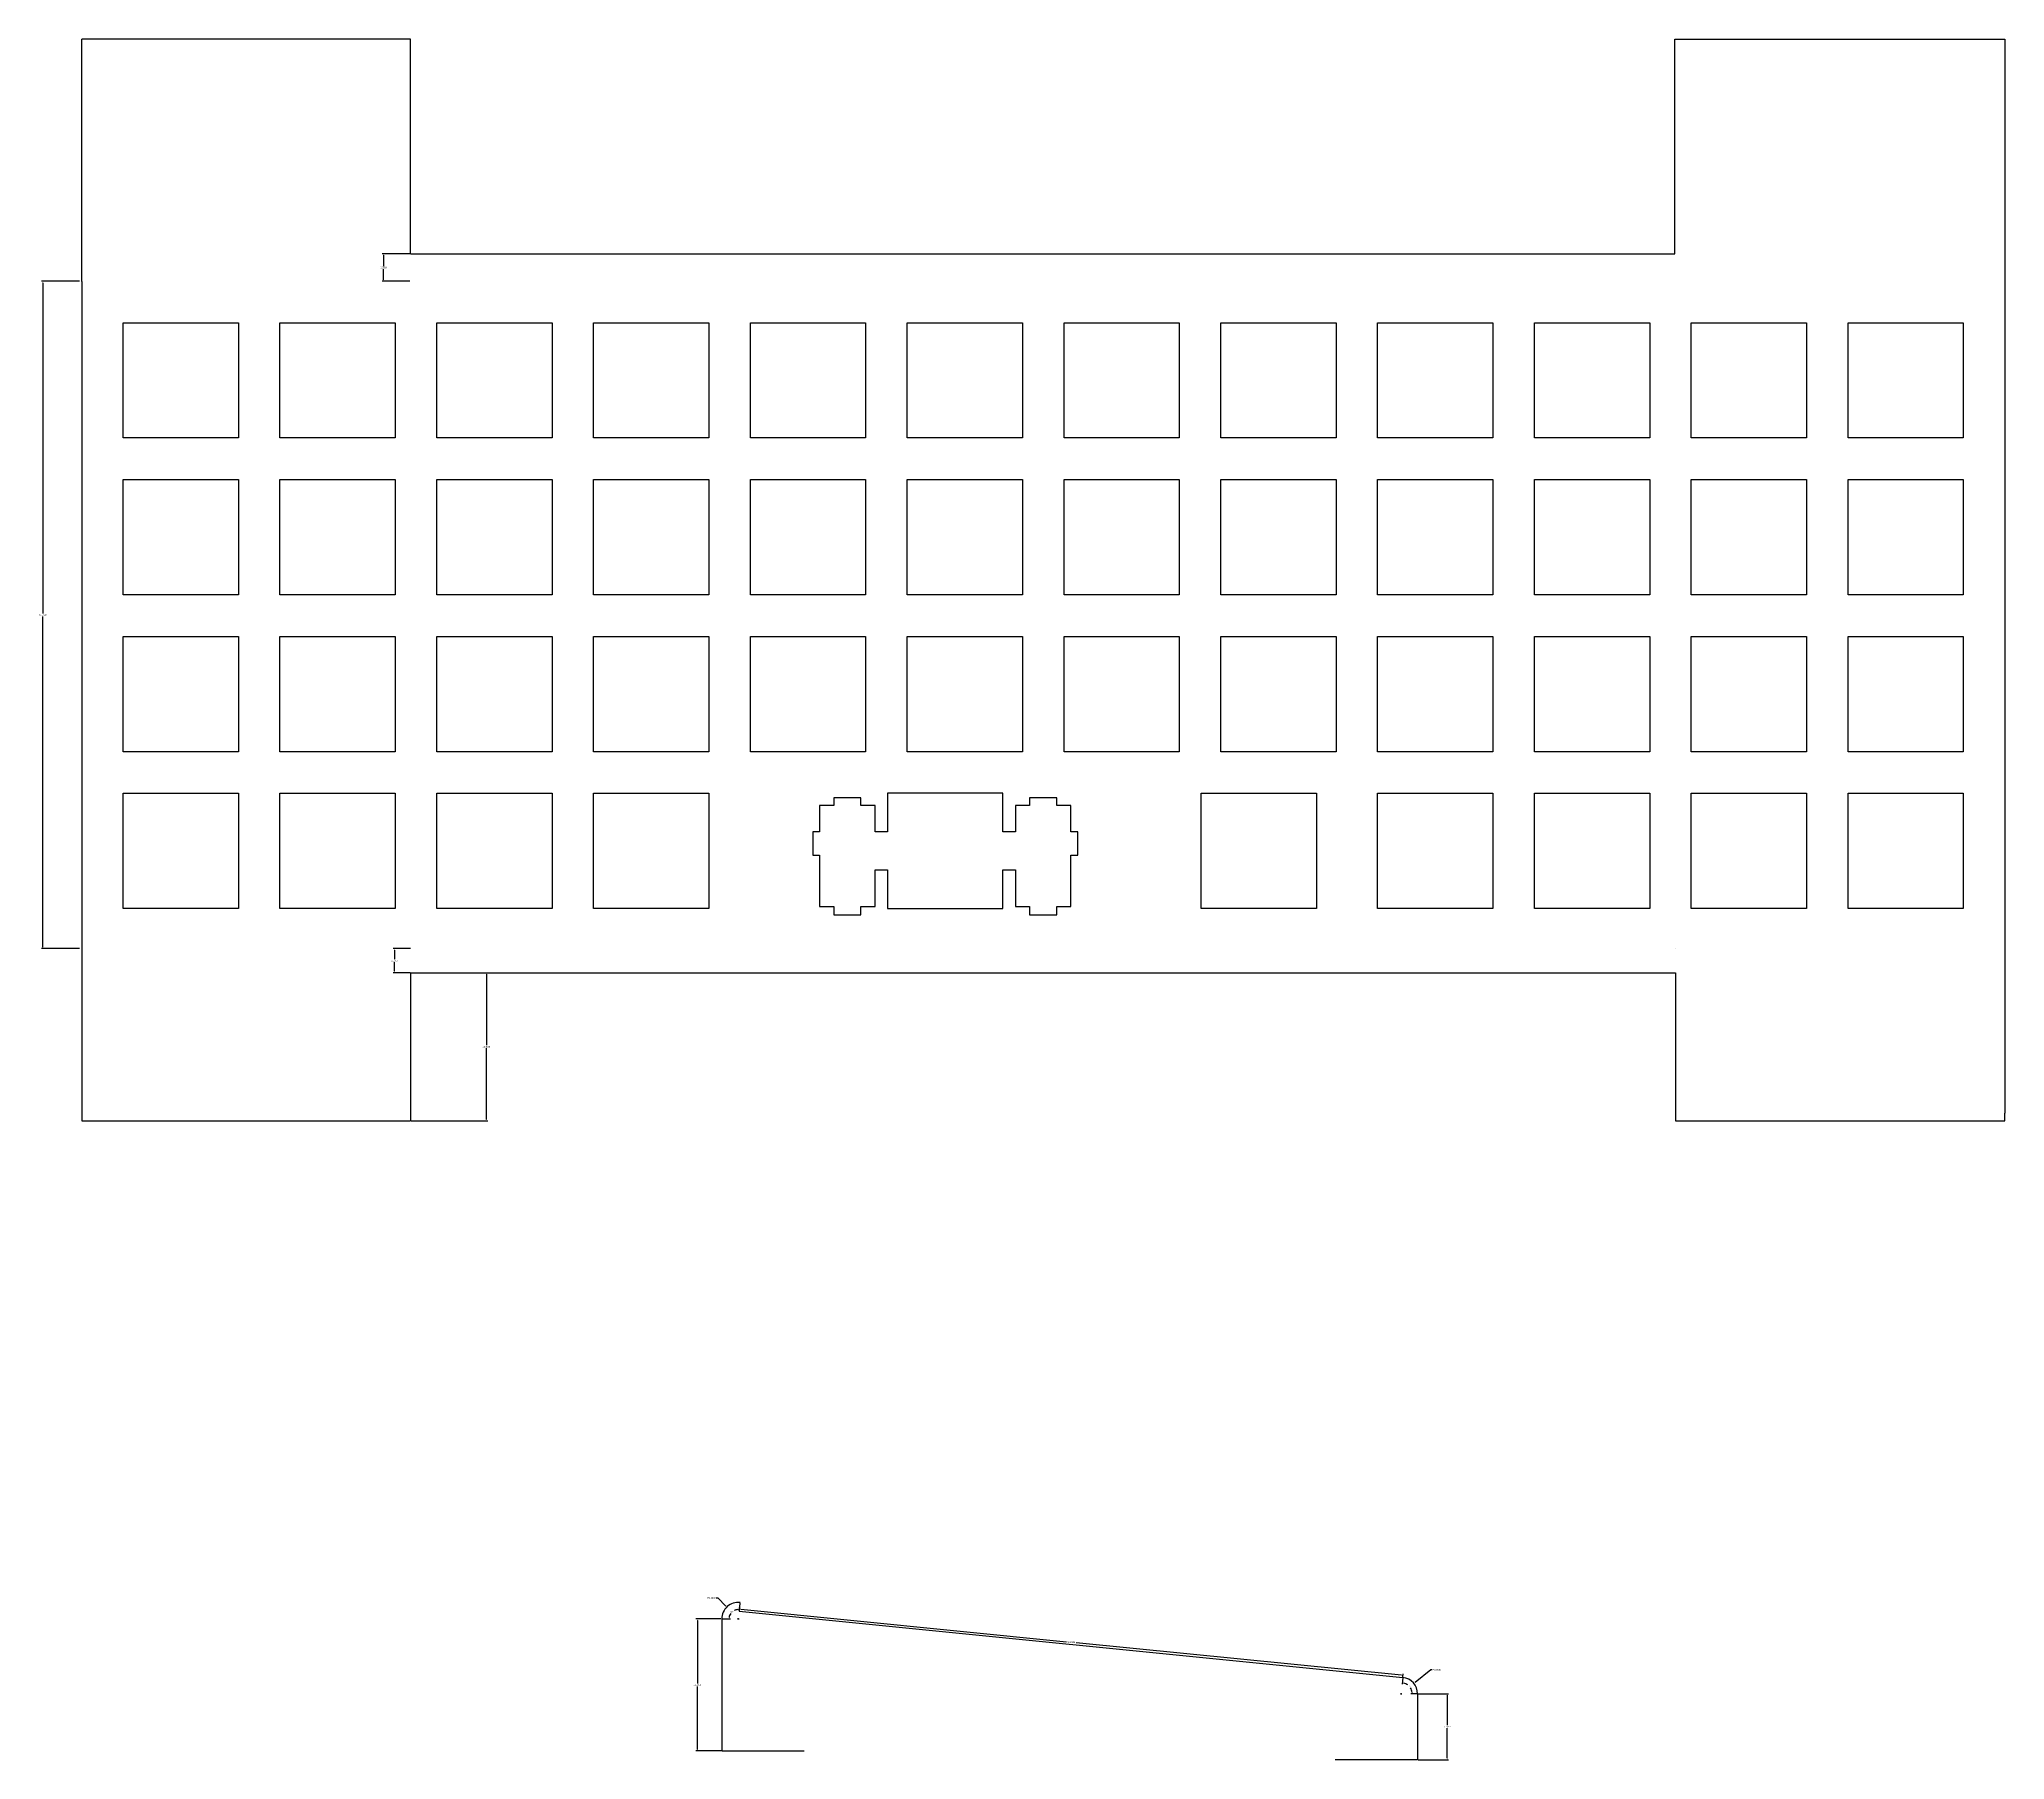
# Model space of a CAD drawing. Extents: x -16 to 223, y 168 to 377.
import ezdxf

# ---------------------------------------------------------------- set-up
doc = ezdxf.new("R2010")
doc.units = 0
doc.header["$MEASUREMENT"] = 0
doc.dimstyles.new('Annotative', dxfattribs={"dimtxt": 0.18, "dimasz": 0.18, "dimexe": 0.18, "dimexo": 0.0625, "dimgap": 0.09, "dimtad": 0, "dimtih": 1, "dimtoh": 1, "dimdec": 4, "dimzin": 0, "dimdsep": 46, "dimtxsty": 'Standard', "dimcen": 0.09, "dimadec": 0, "dimazin": 0, "dimtfac": 1, "dimtdec": 4, "dimtofl": 0, "dimtmove": 0, "dimatfit": 3, "dimfxl": 1, "dimtolj": 1, "dimtzin": 0, "dimarcsym": 0})
doc.dimstyles.get("Standard").update_dxf_attribs({"dimtxt": 0.18, "dimasz": 0.18, "dimexe": 0.18, "dimexo": 0.0625, "dimgap": 0.09, "dimtad": 0, "dimtih": 1, "dimtoh": 1, "dimdec": 4, "dimzin": 0, "dimdsep": 46, "dimtxsty": 'Standard', "dimcen": 0.09, "dimadec": 0, "dimazin": 0, "dimtfac": 1, "dimtdec": 4, "dimtofl": 0, "dimtmove": 0, "dimatfit": 3, "dimfxl": 1, "dimtolj": 1, "dimtzin": 0, "dimarcsym": 0})

# ---------------------------------------------------------------- blocks, each defined once
blk = doc.blocks.new('*D11')
at = {"color": 0, "linetype": 'Continuous', "lineweight": -2, "transparency": 16777216}
for p, q in [((-10.83, 347.43), (-15.45, 347.43)), ((-15.27, 347.25), (-15.27, 307.09)), ((-15.27, 266.57), (-15.27, 306.73)), ((-10.83, 266.39), (-15.45, 266.39))]:
    blk.add_line(p, q, dxfattribs=at)
at = {"color": 0, "linetype": 'Continuous', "transparency": 16777216}
for points in [[(-15.3, 347.25), (-15.24, 347.25), (-15.27, 347.43)], [(-15.3, 266.57), (-15.24, 266.57), (-15.27, 266.39)]]:
    blk.add_solid(points, dxfattribs=at)
at = {"layer": 'Defpoints', "color": 0, "linetype": 'Continuous', "transparency": 16777216}
for p in [(-10.77, 347.43), (-15.27, 266.39), (-10.77, 266.39)]:
    blk.add_point(p, dxfattribs=at)
at = {"color": 0, "linetype": 'Continuous', "transparency": 16777216, "insert": (-15.27, 306.91), "char_height": 0.18, "attachment_point": 5}
blk.add_mtext('\\A1;81.0348', dxfattribs=at)
blk = doc.blocks.new('*D16')
at = {"color": 0, "linetype": 'Continuous', "lineweight": -2, "transparency": 16777216}
for p, q in [((149.93, 177.81), (149.85, 177.04)), ((151.66, 175.88), (150.89, 175.88))]:
    blk.add_line(p, q, dxfattribs=at)
for start, end in [(53.4087, 76.2392), (7.6951, 32.3101)]:
    blk.add_arc((149.73, 175.88), 1.34, start, end, dxfattribs=at)
at = {"color": 0, "linetype": 'Continuous', "transparency": 16777216}
for points in [[(150.04, 177.15), (150.05, 177.21), (149.87, 177.21)], [(151.09, 176.06), (151.03, 176.06), (151.07, 175.88)]]:
    blk.add_solid(points, dxfattribs=at)
at = {"layer": 'Defpoints', "color": 0, "linetype": 'Continuous', "transparency": 16777216}
for p in [(149.94, 177.87), (149.73, 175.88), (150.91, 176.51), (151.73, 175.88)]:
    blk.add_point(p, dxfattribs=at)
at = {"color": 0, "linetype": 'Continuous', "transparency": 16777216, "insert": (150.72, 176.78), "char_height": 0.18, "attachment_point": 5}
blk.add_mtext('\\A1;84°', dxfattribs=at)
blk = doc.blocks.new('*D17')
at = {"color": 0, "linetype": 'Continuous', "lineweight": -2, "transparency": 16777216}
for p, q in [((69.41, 186.91), (69.3, 185.93)), ((67.27, 184.98), (68.26, 184.98))]:
    blk.add_line(p, q, dxfattribs=at)
for start, end in [(144.2471, 170.8502), (93.0349, 115.3995)]:
    blk.add_arc((69.2, 184.98), 1.13, start, end, dxfattribs=at)
at = {"color": 0, "linetype": 'Continuous', "transparency": 16777216}
for points in [[(68.12, 185.16), (68.06, 185.17), (68.08, 184.98)], [(69.14, 186.14), (69.14, 186.08), (69.32, 186.11)]]:
    blk.add_solid(points, dxfattribs=at)
at = {"layer": 'Defpoints', "color": 0, "linetype": 'Continuous', "transparency": 16777216}
for p in [(69.42, 186.97), (67.2, 184.98), (68.71, 186), (69.2, 184.98)]:
    blk.add_point(p, dxfattribs=at)
at = {"color": 0, "linetype": 'Continuous', "transparency": 16777216, "insert": (68.45, 185.82), "char_height": 0.18, "attachment_point": 5}
blk.add_mtext('\\A1;96°', dxfattribs=at)
blk = doc.blocks.new('*D18')
at = {"color": 0, "linetype": 'Continuous', "lineweight": -2, "transparency": 16777216}
for p, q in [((66.52, 187.53), (66.7, 187.53)), ((66.7, 187.53), (67.67, 186.54)), ((69.11, 184.98), (69.29, 184.98)), ((69.2, 184.89), (69.2, 185.07))]:
    blk.add_line(p, q, dxfattribs=at)
at = {"color": 0, "linetype": 'Continuous', "transparency": 16777216}
blk.add_solid([(67.7, 186.56), (67.65, 186.52), (67.8, 186.41)], dxfattribs=at)
at = {"layer": 'Defpoints', "color": 0, "linetype": 'Continuous', "transparency": 16777216}
for p in [(67.8, 186.41), (69.2, 184.98)]:
    blk.add_point(p, dxfattribs=at)
at = {"color": 0, "linetype": 'Continuous', "transparency": 16777216, "insert": (65.95, 187.53), "char_height": 0.18, "attachment_point": 5}
blk.add_mtext('\\A1;R2.0000', dxfattribs=at)
blk = doc.blocks.new('*D19')
at = {"color": 0, "linetype": 'Continuous', "lineweight": -2, "transparency": 16777216}
for p, q in [((153.33, 178.79), (151.42, 177.25)), ((153.51, 178.79), (153.33, 178.79)), ((149.64, 175.88), (149.82, 175.88)), ((149.73, 175.79), (149.73, 175.97))]:
    blk.add_line(p, q, dxfattribs=at)
at = {"color": 0, "linetype": 'Continuous', "transparency": 16777216}
blk.add_solid([(151.41, 177.27), (151.44, 177.23), (151.28, 177.14)], dxfattribs=at)
at = {"layer": 'Defpoints', "color": 0, "linetype": 'Continuous', "transparency": 16777216}
for p in [(151.28, 177.14), (149.73, 175.88)]:
    blk.add_point(p, dxfattribs=at)
at = {"color": 0, "linetype": 'Continuous', "transparency": 16777216, "insert": (154.08, 178.79), "char_height": 0.18, "attachment_point": 5}
blk.add_mtext('\\A1;R2.0000', dxfattribs=at)
blk = doc.blocks.new('*D22')
at = {"color": 0, "linetype": 'Continuous', "lineweight": -2, "transparency": 16777216}
for p, q in [((67.08, 184.98), (64.05, 184.98)), ((64.23, 184.8), (64.23, 177.14)), ((64.23, 169.13), (64.23, 176.78)), ((67.14, 168.95), (64.05, 168.95))]:
    blk.add_line(p, q, dxfattribs=at)
at = {"color": 0, "linetype": 'Continuous', "transparency": 16777216}
for points in [[(64.2, 184.8), (64.26, 184.8), (64.23, 184.98)], [(64.2, 169.13), (64.26, 169.13), (64.23, 168.95)]]:
    blk.add_solid(points, dxfattribs=at)
at = {"layer": 'Defpoints', "color": 0, "linetype": 'Continuous', "transparency": 16777216}
for p in [(67.14, 184.98), (64.23, 168.95), (67.2, 168.95)]:
    blk.add_point(p, dxfattribs=at)
at = {"color": 0, "linetype": 'Continuous', "transparency": 16777216, "insert": (64.23, 176.96), "char_height": 0.18, "attachment_point": 5}
blk.add_mtext('\\A1;16.0392', dxfattribs=at)
blk = doc.blocks.new('*D23')
at = {"color": 0, "linetype": 'Continuous', "lineweight": -2, "transparency": 16777216}
for p, q in [((151.79, 175.88), (155.5, 175.88)), ((155.32, 175.7), (155.32, 172.06)), ((155.32, 168.06), (155.32, 171.7)), ((151.79, 167.88), (155.5, 167.88))]:
    blk.add_line(p, q, dxfattribs=at)
at = {"color": 0, "linetype": 'Continuous', "transparency": 16777216}
for points in [[(155.29, 175.7), (155.35, 175.7), (155.32, 175.88)], [(155.29, 168.06), (155.35, 168.06), (155.32, 167.88)]]:
    blk.add_solid(points, dxfattribs=at)
at = {"layer": 'Defpoints', "color": 0, "linetype": 'Continuous', "transparency": 16777216}
for p in [(151.73, 175.88), (151.73, 167.88), (155.32, 167.88)]:
    blk.add_point(p, dxfattribs=at)
at = {"color": 0, "linetype": 'Continuous', "transparency": 16777216, "insert": (155.32, 171.88), "char_height": 0.18, "attachment_point": 5}
blk.add_mtext('\\A1;8.0000', dxfattribs=at)
blk = doc.blocks.new('*D24')
at = {"color": 0, "linetype": 'Continuous', "lineweight": -2, "transparency": 16777216}
for p, q in [((29.39, 266.39), (27.26, 266.39)), ((27.44, 266.21), (27.44, 265.11)), ((29.39, 263.46), (27.26, 263.46)), ((27.44, 263.64), (27.44, 264.75))]:
    blk.add_line(p, q, dxfattribs=at)
at = {"color": 0, "linetype": 'Continuous', "transparency": 16777216}
for points in [[(27.41, 266.21), (27.47, 266.21), (27.44, 266.39)], [(27.41, 263.64), (27.47, 263.64), (27.44, 263.46)]]:
    blk.add_solid(points, dxfattribs=at)
at = {"layer": 'Defpoints', "color": 0, "linetype": 'Continuous', "transparency": 16777216}
for p in [(27.44, 266.39), (29.45, 266.39), (29.45, 263.46)]:
    blk.add_point(p, dxfattribs=at)
at = {"color": 0, "linetype": 'Continuous', "transparency": 16777216, "insert": (27.44, 264.93), "char_height": 0.18, "attachment_point": 5}
blk.add_mtext('\\A1;2.9299', dxfattribs=at)
blk = doc.blocks.new('*D25')
at = {"color": 0, "linetype": 'Continuous', "lineweight": -2, "transparency": 16777216}
for p, q in [((29.51, 263.46), (38.78, 263.46)), ((38.6, 263.28), (38.6, 254.64)), ((38.6, 245.64), (38.6, 254.28)), ((29.45, 245.46), (38.78, 245.46))]:
    blk.add_line(p, q, dxfattribs=at)
at = {"color": 0, "linetype": 'Continuous', "transparency": 16777216}
for points in [[(38.57, 263.28), (38.63, 263.28), (38.6, 263.46)], [(38.57, 245.64), (38.63, 245.64), (38.6, 245.46)]]:
    blk.add_solid(points, dxfattribs=at)
at = {"layer": 'Defpoints', "color": 0, "linetype": 'Continuous', "transparency": 16777216}
for p in [(29.45, 263.46), (29.39, 245.46), (38.6, 245.46)]:
    blk.add_point(p, dxfattribs=at)
at = {"color": 0, "linetype": 'Continuous', "transparency": 16777216, "insert": (38.6, 254.46), "char_height": 0.18, "attachment_point": 5}
blk.add_mtext('\\A1;18.0000', dxfattribs=at)
blk = doc.blocks.new('*D26')
at = {"color": 0, "linetype": 'Continuous', "lineweight": -2, "transparency": 16777216}
for p, q in [((29.32, 350.78), (25.93, 350.78)), ((26.11, 350.6), (26.11, 349.28)), ((26.11, 347.61), (26.11, 348.92)), ((29.32, 347.43), (25.93, 347.43))]:
    blk.add_line(p, q, dxfattribs=at)
at = {"color": 0, "linetype": 'Continuous', "transparency": 16777216}
for points in [[(26.08, 350.6), (26.14, 350.6), (26.11, 350.78)], [(26.08, 347.61), (26.14, 347.61), (26.11, 347.43)]]:
    blk.add_solid(points, dxfattribs=at)
at = {"layer": 'Defpoints', "color": 0, "linetype": 'Continuous', "transparency": 16777216}
for p in [(29.39, 350.78), (26.11, 347.43), (29.39, 347.43)]:
    blk.add_point(p, dxfattribs=at)
at = {"color": 0, "linetype": 'Continuous', "transparency": 16777216, "insert": (26.11, 349.1), "char_height": 0.18, "attachment_point": 5}
blk.add_mtext('\\A1;3.3550', dxfattribs=at)
blk = doc.blocks.new('*D27')
at = {"color": 0, "linetype": 'Continuous', "lineweight": -2, "transparency": 16777216}
for p, q in [((69.31, 185.99), (69.35, 186.36)), ((69.51, 186.16), (109.06, 182.21)), ((149.78, 178.14), (110.23, 182.09)), ((149.94, 177.93), (149.98, 178.3))]:
    blk.add_line(p, q, dxfattribs=at)
at = {"color": 0, "linetype": 'Continuous', "transparency": 16777216}
for points in [[(69.51, 186.19), (69.51, 186.13), (69.33, 186.18)], [(149.79, 178.17), (149.78, 178.11), (149.96, 178.12)]]:
    blk.add_solid(points, dxfattribs=at)
at = {"layer": 'Defpoints', "color": 0, "linetype": 'Continuous', "transparency": 16777216}
for p in [(69.3, 185.93), (149.94, 177.87), (149.96, 178.12)]:
    blk.add_point(p, dxfattribs=at)
at = {"color": 0, "linetype": 'Continuous', "transparency": 16777216, "insert": (109.65, 182.15), "char_height": 0.18, "attachment_point": 5}
blk.add_mtext('\\A1;81.0348', dxfattribs=at)

msp = doc.modelspace()

# ---------------------------------------------------------------- linework, layer by layer
at = {"linetype": 'Continuous'}
for p, q in [((-10.55097, 347.4254), (-10.55097, 376.8196)), ((29.38653, 376.8196), (-10.55097, 376.8196)), ((-10.55097, 376.27631), (-10.55097, 376.27631)), ((29.38653, 350.7804), (29.38653, 376.8196)), ((182.98645, 350.7804), (182.98645, 376.8196)), ((182.98645, 376.8196), (223.04895, 376.8196)), ((223.04895, 376.8196), (223.04895, 347.4254)), ((29.38653, 350.7804), (182.98645, 350.7804)), ((-10.55097, 347.4254), (-10.55097, 266.39063)), ((223.04895, 347.4254), (223.04895, 266.39063)), ((-10.55097, 267.96143), (-10.55097, 245.46073)), ((183.04895, 266.39063), (183.04895, 266.39063)), ((223.04895, 266.39063), (223.04895, 246.39063)), ((29.38653, 263.46073), (29.38653, 245.46073)), ((29.44903, 263.46073), (183.04895, 263.46073)), ((183.04895, 263.46073), (183.04895, 245.46073)), ((223.04895, 245.46073), (223.04895, 246.39063)), ((-10.55097, 245.46073), (29.38653, 245.46073)), ((183.04895, 245.46073), (223.04895, 245.46073)), ((67.2037, 184.98426), (67.2037, 168.94504)), ((69.30472, 185.92722), (149.93793, 177.86962)), ((151.72659, 175.88082), (151.72659, 167.88082)), ((67.2037, 168.94504), (77.2037, 168.94504)), ((151.72659, 167.88082), (141.72659, 167.88082))]:
    msp.add_line(p, q, dxfattribs=at)
at = {"color": 0}
for p, q in [((-5.5264, 342.4006), (8.47315, 342.4006)), ((-5.5264, 328.4013), (-5.5264, 342.4006)), ((8.47315, 342.4006), (8.47315, 328.4013)), ((13.52365, 342.4006), (27.52295, 342.4006)), ((13.52365, 328.4013), (13.52365, 342.4006)), ((27.52295, 342.4006), (27.52295, 328.4013)), ((32.57365, 342.4006), (46.57295, 342.4006)), ((32.57365, 328.4013), (32.57365, 342.4006)), ((46.57295, 342.4006), (46.57295, 328.4013)), ((51.62365, 342.4006), (65.62295, 342.4006)), ((51.62365, 328.4013), (51.62365, 342.4006)), ((65.62295, 342.4006), (65.62295, 328.4013)), ((70.67365, 342.4006), (84.67295, 342.4006)), ((70.67365, 328.4013), (70.67365, 342.4006)), ((84.67295, 342.4006), (84.67295, 328.4013)), ((89.72225, 342.4006), (103.72295, 342.4006)), ((89.72225, 328.4013), (89.72225, 342.4006)), ((103.72295, 342.4006), (103.72295, 328.4013)), ((108.77195, 342.4006), (122.77295, 342.4006)), ((108.77195, 328.4013), (108.77195, 342.4006)), ((122.77295, 342.4006), (122.77295, 328.4013)), ((127.82395, 342.4006), (141.82295, 342.4006)), ((127.82395, 328.4013), (127.82395, 342.4006)), ((141.82295, 342.4006), (141.82295, 328.4013)), ((146.87395, 342.4006), (160.87295, 342.4006)), ((146.87395, 328.4013), (146.87395, 342.4006)), ((160.87295, 342.4006), (160.87295, 328.4013)), ((165.92395, 342.4006), (179.92295, 342.4006)), ((165.92395, 328.4013), (165.92395, 342.4006)), ((179.92295, 342.4006), (179.92295, 328.4013)), ((184.97395, 342.4006), (198.97295, 342.4006)), ((184.97395, 328.4013), (184.97395, 342.4006)), ((198.97295, 342.4006), (198.97295, 328.4013)), ((204.02395, 342.4006), (218.02295, 342.4006)), ((204.02395, 328.4013), (204.02395, 342.4006)), ((218.02295, 342.4006), (218.02295, 328.4013)), ((8.47315, 328.4013), (-5.5264, 328.4013)), ((27.52295, 328.4013), (13.52365, 328.4013)), ((46.57295, 328.4013), (32.57365, 328.4013)), ((65.62295, 328.4013), (51.62365, 328.4013)), ((84.67295, 328.4013), (70.67365, 328.4013)), ((103.72295, 328.4013), (89.72225, 328.4013)), ((122.77295, 328.4013), (108.77195, 328.4013)), ((141.82295, 328.4013), (127.82395, 328.4013)), ((160.87295, 328.4013), (146.87395, 328.4013)), ((179.92295, 328.4013), (165.92395, 328.4013)), ((198.97295, 328.4013), (184.97395, 328.4013)), ((218.02295, 328.4013), (204.02395, 328.4013)), ((-5.5264, 323.3506), (8.47315, 323.3506)), ((-5.5264, 309.3513), (-5.5264, 323.3506)), ((8.47315, 323.3506), (8.47315, 309.3513)), ((13.52365, 323.3506), (27.52295, 323.3506)), ((13.52365, 309.3513), (13.52365, 323.3506)), ((27.52295, 323.3506), (27.52295, 309.3513)), ((32.57365, 323.3506), (46.57295, 323.3506)), ((32.57365, 309.3513), (32.57365, 323.3506)), ((46.57295, 323.3506), (46.57295, 309.3513)), ((51.62365, 323.3506), (65.62295, 323.3506)), ((51.62365, 309.3513), (51.62365, 323.3506)), ((65.62295, 323.3506), (65.62295, 309.3513)), ((70.67365, 323.3506), (84.67295, 323.3506)), ((70.67365, 309.3513), (70.67365, 323.3506)), ((84.67295, 323.3506), (84.67295, 309.3513)), ((89.72225, 323.3506), (103.72295, 323.3506)), ((89.72225, 309.3513), (89.72225, 323.3506)), ((103.72295, 323.3506), (103.72295, 309.3513)), ((108.77195, 323.3506), (122.77295, 323.3506)), ((108.77195, 309.3513), (108.77195, 323.3506)), ((122.77295, 323.3506), (122.77295, 309.3513)), ((127.82395, 323.3506), (141.82295, 323.3506)), ((127.82395, 309.3513), (127.82395, 323.3506)), ((141.82295, 323.3506), (141.82295, 309.3513)), ((146.87395, 323.3506), (160.87295, 323.3506)), ((146.87395, 309.3513), (146.87395, 323.3506)), ((160.87295, 323.3506), (160.87295, 309.3513)), ((165.92395, 323.3506), (179.92295, 323.3506)), ((165.92395, 309.3513), (165.92395, 323.3506)), ((179.92295, 323.3506), (179.92295, 309.3513)), ((184.97395, 323.3506), (198.97295, 323.3506)), ((184.97395, 309.3513), (184.97395, 323.3506)), ((198.97295, 323.3506), (198.97295, 309.3513)), ((204.02395, 323.3506), (218.02295, 323.3506)), ((204.02395, 309.3513), (204.02395, 323.3506)), ((218.02295, 323.3506), (218.02295, 309.3513)), ((8.47315, 309.3513), (-5.5264, 309.3513)), ((27.52295, 309.3513), (13.52365, 309.3513)), ((46.57295, 309.3513), (32.57365, 309.3513)), ((65.62295, 309.3513), (51.62365, 309.3513)), ((84.67295, 309.3513), (70.67365, 309.3513)), ((103.72295, 309.3513), (89.72225, 309.3513)), ((122.77295, 309.3513), (108.77195, 309.3513)), ((141.82295, 309.3513), (127.82395, 309.3513)), ((160.87295, 309.3513), (146.87395, 309.3513)), ((179.92295, 309.3513), (165.92395, 309.3513)), ((198.97295, 309.3513), (184.97395, 309.3513)), ((218.02295, 309.3513), (204.02395, 309.3513)), ((-5.5264, 304.3006), (8.47315, 304.3006)), ((-5.5264, 290.3012), (-5.5264, 304.3006)), ((8.47315, 304.3006), (8.47315, 290.3012)), ((13.52365, 304.3006), (27.52295, 304.3006)), ((13.52365, 290.3012), (13.52365, 304.3006)), ((27.52295, 304.3006), (27.52295, 290.3012)), ((32.57365, 304.3006), (46.57295, 304.3006)), ((32.57365, 290.3012), (32.57365, 304.3006)), ((46.57295, 304.3006), (46.57295, 290.3012)), ((51.62365, 304.3006), (65.62295, 304.3006)), ((51.62365, 290.3012), (51.62365, 304.3006)), ((65.62295, 304.3006), (65.62295, 290.3012)), ((70.67365, 304.3006), (84.67295, 304.3006)), ((70.67365, 290.3012), (70.67365, 304.3006)), ((84.67295, 304.3006), (84.67295, 290.3012)), ((89.72225, 304.3006), (103.72295, 304.3006)), ((89.72225, 290.3012), (89.72225, 304.3006)), ((103.72295, 304.3006), (103.72295, 290.3012)), ((108.77195, 304.3006), (122.77295, 304.3006)), ((108.77195, 290.3012), (108.77195, 304.3006)), ((122.77295, 304.3006), (122.77295, 290.3012)), ((127.82395, 304.3006), (141.82295, 304.3006)), ((127.82395, 290.3012), (127.82395, 304.3006)), ((141.82295, 304.3006), (141.82295, 290.3012)), ((146.87395, 304.3006), (160.87295, 304.3006)), ((146.87395, 290.3012), (146.87395, 304.3006)), ((160.87295, 304.3006), (160.87295, 290.3012)), ((165.92395, 304.3006), (179.92295, 304.3006)), ((165.92395, 290.3012), (165.92395, 304.3006)), ((179.92295, 304.3006), (179.92295, 290.3012)), ((184.97395, 304.3006), (198.97295, 304.3006)), ((184.97395, 290.3012), (184.97395, 304.3006)), ((198.97295, 304.3006), (198.97295, 290.3012)), ((204.02395, 304.3006), (218.02295, 304.3006)), ((204.02395, 290.3012), (204.02395, 304.3006)), ((218.02295, 304.3006), (218.02295, 290.3012)), ((8.47315, 290.3012), (-5.5264, 290.3012)), ((27.52295, 290.3012), (13.52365, 290.3012)), ((46.57295, 290.3012), (32.57365, 290.3012)), ((65.62295, 290.3012), (51.62365, 290.3012)), ((84.67295, 290.3012), (70.67365, 290.3012)), ((103.72295, 290.3012), (89.72225, 290.3012)), ((122.77295, 290.3012), (108.77195, 290.3012)), ((141.82295, 290.3012), (127.82395, 290.3012)), ((160.87295, 290.3012), (146.87395, 290.3012)), ((179.92295, 290.3012), (165.92395, 290.3012)), ((198.97295, 290.3012), (184.97395, 290.3012)), ((218.02295, 290.3012), (204.02395, 290.3012)), ((-5.5264, 285.2507), (8.47315, 285.2507)), ((-5.5264, 271.25117), (-5.5264, 285.2507)), ((8.47315, 285.2507), (8.47315, 271.25117)), ((13.52365, 285.2507), (27.52295, 285.2507)), ((13.52365, 271.25117), (13.52365, 285.2507)), ((27.52295, 285.2507), (27.52295, 271.25117)), ((32.57365, 285.2507), (46.57295, 285.2507)), ((32.57365, 271.25117), (32.57365, 285.2507)), ((46.57295, 285.2507), (46.57295, 271.25117)), ((51.62365, 285.2507), (65.62295, 285.2507)), ((51.62365, 271.25117), (51.62365, 285.2507)), ((65.62295, 285.2507), (65.62295, 271.25117)), ((84.09155, 284.7022), (80.79095, 284.7022)), ((80.79095, 284.7022), (80.79095, 283.7803)), ((84.09155, 283.7803), (84.09155, 284.7022)), ((87.34245, 285.2507), (87.34245, 280.5502)), ((101.34195, 285.2507), (87.34245, 285.2507)), ((101.34195, 280.5502), (101.34195, 285.2507)), ((107.89195, 284.7022), (104.59095, 284.7022)), ((104.59095, 284.7022), (104.59095, 283.7803)), ((107.89195, 283.7803), (107.89195, 284.7022)), ((125.44195, 285.2507), (139.44195, 285.2507)), ((125.44195, 271.25117), (125.44195, 285.2507)), ((139.44195, 285.2507), (139.44195, 271.25117)), ((146.87395, 285.2507), (160.87295, 285.2507)), ((146.87395, 271.25117), (146.87395, 285.2507)), ((160.87295, 285.2507), (160.87295, 271.25117)), ((165.92395, 285.2507), (179.92295, 285.2507)), ((165.92395, 271.25117), (165.92395, 285.2507)), ((179.92295, 285.2507), (179.92295, 271.25117)), ((184.97395, 285.2507), (198.97295, 285.2507)), ((184.97395, 271.25117), (184.97395, 285.2507)), ((198.97295, 285.2507), (198.97295, 271.25117)), ((204.02395, 285.2507), (218.02295, 285.2507)), ((204.02395, 271.25117), (204.02395, 285.2507)), ((218.02295, 285.2507), (218.02295, 271.25117)), ((80.79095, 283.7803), (79.06735, 283.7803)), ((79.06735, 283.7803), (79.06735, 280.5502)), ((85.81705, 283.7803), (84.09155, 283.7803)), ((85.81705, 280.5502), (85.81705, 283.7803)), ((104.59095, 283.7803), (102.86795, 283.7803)), ((102.86795, 283.7803), (102.86795, 280.5502)), ((109.61695, 283.7803), (107.89195, 283.7803)), ((109.61695, 280.5502), (109.61695, 283.7803)), ((79.06735, 280.5502), (78.24185, 280.5502)), ((78.24185, 280.5502), (78.24185, 277.75)), ((87.34245, 280.5502), (85.81705, 280.5502)), ((102.86795, 280.5502), (101.34195, 280.5502)), ((110.44095, 280.5502), (109.61695, 280.5502)), ((110.44095, 277.75), (110.44095, 280.5502)), ((78.24185, 277.75), (79.06735, 277.75)), ((79.06735, 277.75), (79.06735, 271.47993)), ((109.61695, 271.47993), (109.61695, 277.75)), ((109.61695, 277.75), (110.44095, 277.75)), ((85.81705, 271.47993), (85.81705, 275.95027)), ((85.81705, 275.95027), (87.34245, 275.95027)), ((87.34245, 275.95027), (87.34245, 271.25117)), ((101.34195, 271.25117), (101.34195, 275.95027)), ((101.34195, 275.95027), (102.86795, 275.95027)), ((102.86795, 275.95027), (102.86795, 271.47993)), ((8.47315, 271.25117), (-5.5264, 271.25117)), ((27.52295, 271.25117), (13.52365, 271.25117)), ((46.57295, 271.25117), (32.57365, 271.25117)), ((65.62295, 271.25117), (51.62365, 271.25117)), ((79.06735, 271.47993), (80.79095, 271.47993)), ((80.79095, 271.47993), (80.79095, 270.50014)), ((80.79095, 270.50014), (84.09155, 270.50014)), ((84.09155, 270.50014), (84.09155, 271.47993)), ((84.09155, 271.47993), (85.81705, 271.47993)), ((87.34245, 271.25117), (101.34195, 271.25117)), ((102.86795, 271.47993), (104.59095, 271.47993)), ((104.59095, 271.47993), (104.59095, 270.50014)), ((104.59095, 270.50014), (107.89195, 270.50014)), ((107.89195, 270.50014), (107.89195, 271.47993)), ((107.89195, 271.47993), (109.61695, 271.47993)), ((139.44195, 271.25117), (125.44195, 271.25117)), ((160.87295, 271.25117), (146.87395, 271.25117)), ((179.92295, 271.25117), (165.92395, 271.25117)), ((198.97295, 271.25117), (184.97395, 271.25117)), ((218.02295, 271.25117), (204.02395, 271.25117))]:
    msp.add_line(p, q, dxfattribs=at)
at = {"linetype": 'Continuous'}
for centre, start, end in [((69.2037, 184.98426), 83.8851369, 180), ((149.72659, 175.88082), 0, 83.9342574)]:
    msp.add_arc(centre, 2, start, end, dxfattribs=at)

# ---------------------------------------------------------------- dimensions: what is measured, and where the dimension line sits
for p1, p2, distance, picture, middle in [((29.38653, 350.7804), (29.38653, 347.4254), -3.27609, '*D26', (26.11045, 349.1029)), ((29.44903, 263.46073), (29.44903, 266.39063), 2.01134, '*D24', (27.43769, 264.92568)), ((69.30472, 185.92722), (149.93793, 177.86962), 0.25296, '*D27', (109.64648, 182.15013))]:
    dim = msp.add_aligned_dim(p1=p1, p2=p2, distance=distance, dimstyle='Standard', dxfattribs=at)
    dim.commit()
    dim.dimension.update_dxf_attribs({"geometry": picture, "text_midpoint": middle})
for base, p1, p2, dimstyle, picture, middle in [((-15.26772, 266.39063), (-10.76686, 347.4254), (-10.76686, 266.39063), 'Annotative', '*D11', (-15.26772, 306.90801)), ((38.60221, 245.46073), (29.44903, 263.46073), (29.38653, 245.46073), 'Standard', '*D25', (38.60221, 254.46073)), ((64.23032, 168.94504), (67.1412, 184.98426), (67.2037, 168.94504), 'Standard', '*D22', (64.23032, 176.96465)), ((155.31959, 167.88082), (151.72659, 175.88082), (151.72659, 167.88082), 'Standard', '*D23', (155.31959, 171.88082))]:
    dim = msp.add_linear_dim(base=base, p1=p1, p2=p2, angle=90, dimstyle=dimstyle, dxfattribs=at)
    dim.commit()
    dim.dimension.update_dxf_attribs({"geometry": picture, "text_midpoint": middle})
for center, mpoint, picture, middle in [((69.2037, 184.98426), (67.80016, 186.40907), '*D18', (65.94839, 187.52753)), ((149.72659, 175.88082), (151.28378, 177.13588), '*D19', (154.08251, 178.78711))]:
    dim = msp.add_radius_dim(center=center, mpoint=mpoint, dimstyle='Standard', dxfattribs=at)
    dim.commit()
    dim.dimension.update_dxf_attribs({"geometry": picture, "text_midpoint": middle, "dimtype": 164})
for base, center, p1, p2, picture, middle in [((68.71042, 185.99908), (69.2037, 184.98426), (69.41675, 186.97288), (67.2037, 184.98426), '*D17', (68.44953, 185.82355)), ((150.91108, 176.51004), (149.72659, 175.88082), (151.72659, 175.88082), (149.93793, 177.86962), '*D16', (150.72385, 176.77771))]:
    dim = msp.add_angular_dim_3p(base=base, center=center, p1=p1, p2=p2, dimstyle='Standard', dxfattribs=at)
    dim.commit()
    dim.dimension.update_dxf_attribs({"geometry": picture, "text_midpoint": middle})

doc.saveas('drawing.dxf')
